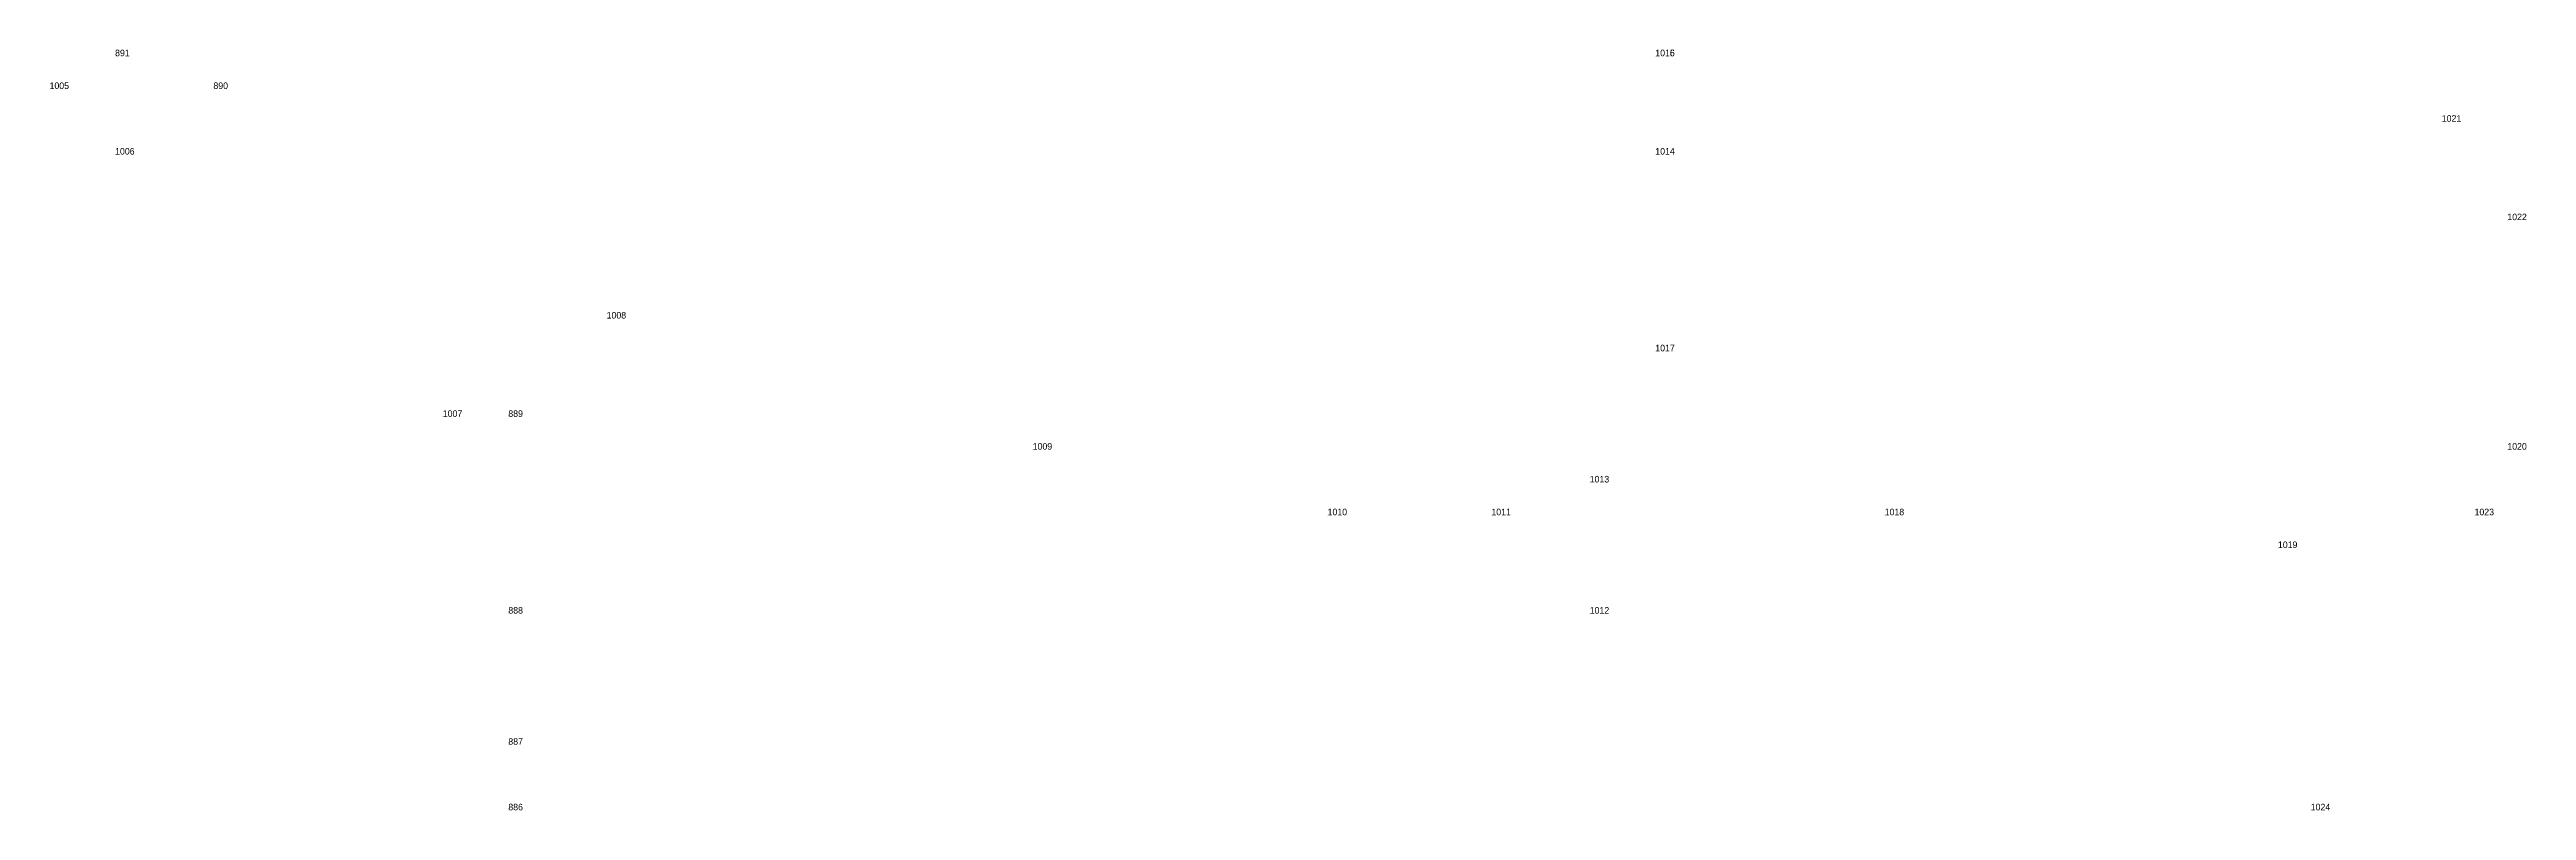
# Model space of a CAD drawing. Extents: x 535182 to 560328, y 1820963 to 1852759.
# Drawn here: x 553364 to 553439.6, y 1839917 to 1839940.2 of the extents above; entities that cross this region are included whole.
import ezdxf

# ---------------------------------------------------------------- set-up
doc = ezdxf.new("R2010")
doc.units = 0
doc.layers.add('Level 12', color=7, linetype='Continuous')
doc.layers.add('Level 7', color=7, linetype='Continuous')

msp = doc.modelspace()

# ---------------------------------------------------------------- texts
at = {"layer": 'Level 12'}
for s, p in [('891', (553366, 1839940)), ('1015', (553413, 1839940)), ('1016', (553413, 1839940)), ('1005', (553364, 1839939)), ('890', (553369, 1839939)), ('1021', (553437, 1839938)), ('1006', (553366, 1839937)), ('1014', (553413, 1839937)), ('1022', (553439, 1839935)), ('1008', (553381, 1839932)), ('1017', (553413, 1839931)), ('1007', (553376, 1839929)), ('889', (553378, 1839929)), ('1009', (553394, 1839928)), ('1020', (553439, 1839928)), ('1013', (553411, 1839927)), ('1010', (553403, 1839926)), ('1011', (553408, 1839926)), ('1018', (553420, 1839926)), ('1023', (553438, 1839926)), ('1019', (553432, 1839925)), ('888', (553378, 1839923)), ('1012', (553411, 1839923)), ('887', (553378, 1839919)), ('886', (553378, 1839917)), ('1024', (553433, 1839917))]:
    msp.add_text(s, height=0.2, dxfattribs=at).set_placement(p)

# ---------------------------------------------------------------- linework, layer by layer
at = {"layer": 'Level 7'}
for p, q in [((553366, 1839940), (553366, 1839940)), ((553413, 1839940), (553413, 1839940)), ((553413, 1839940), (553413, 1839940)), ((553364, 1839939), (553364, 1839939)), ((553369, 1839939), (553369, 1839939)), ((553437, 1839938), (553437, 1839938)), ((553366, 1839937), (553366, 1839937)), ((553413, 1839937), (553413, 1839937)), ((553439, 1839935), (553439, 1839935)), ((553381, 1839932), (553381, 1839932)), ((553413, 1839931), (553413, 1839931)), ((553376, 1839929), (553376, 1839929)), ((553378, 1839929), (553378, 1839929)), ((553394, 1839928), (553394, 1839928)), ((553439, 1839928), (553439, 1839928)), ((553411, 1839927), (553411, 1839927)), ((553403, 1839926), (553403, 1839926)), ((553408, 1839926), (553408, 1839926)), ((553420, 1839926), (553420, 1839926)), ((553438, 1839926), (553438, 1839926)), ((553432, 1839925), (553432, 1839925)), ((553378, 1839923), (553378, 1839923)), ((553411, 1839923), (553411, 1839923)), ((553378, 1839919), (553378, 1839919)), ((553378, 1839917), (553378, 1839917)), ((553433, 1839917), (553433, 1839917))]:
    msp.add_line(p, q, dxfattribs=at)

msp.set_redraw_order([(e.dxf.handle, doc.entitydb.next_handle()) for e in msp.query("TEXT MTEXT ATTDEF DIMENSION ARC_DIMENSION")])  # texts and dimensions are drawn at this point

doc.saveas('drawing.dxf')
